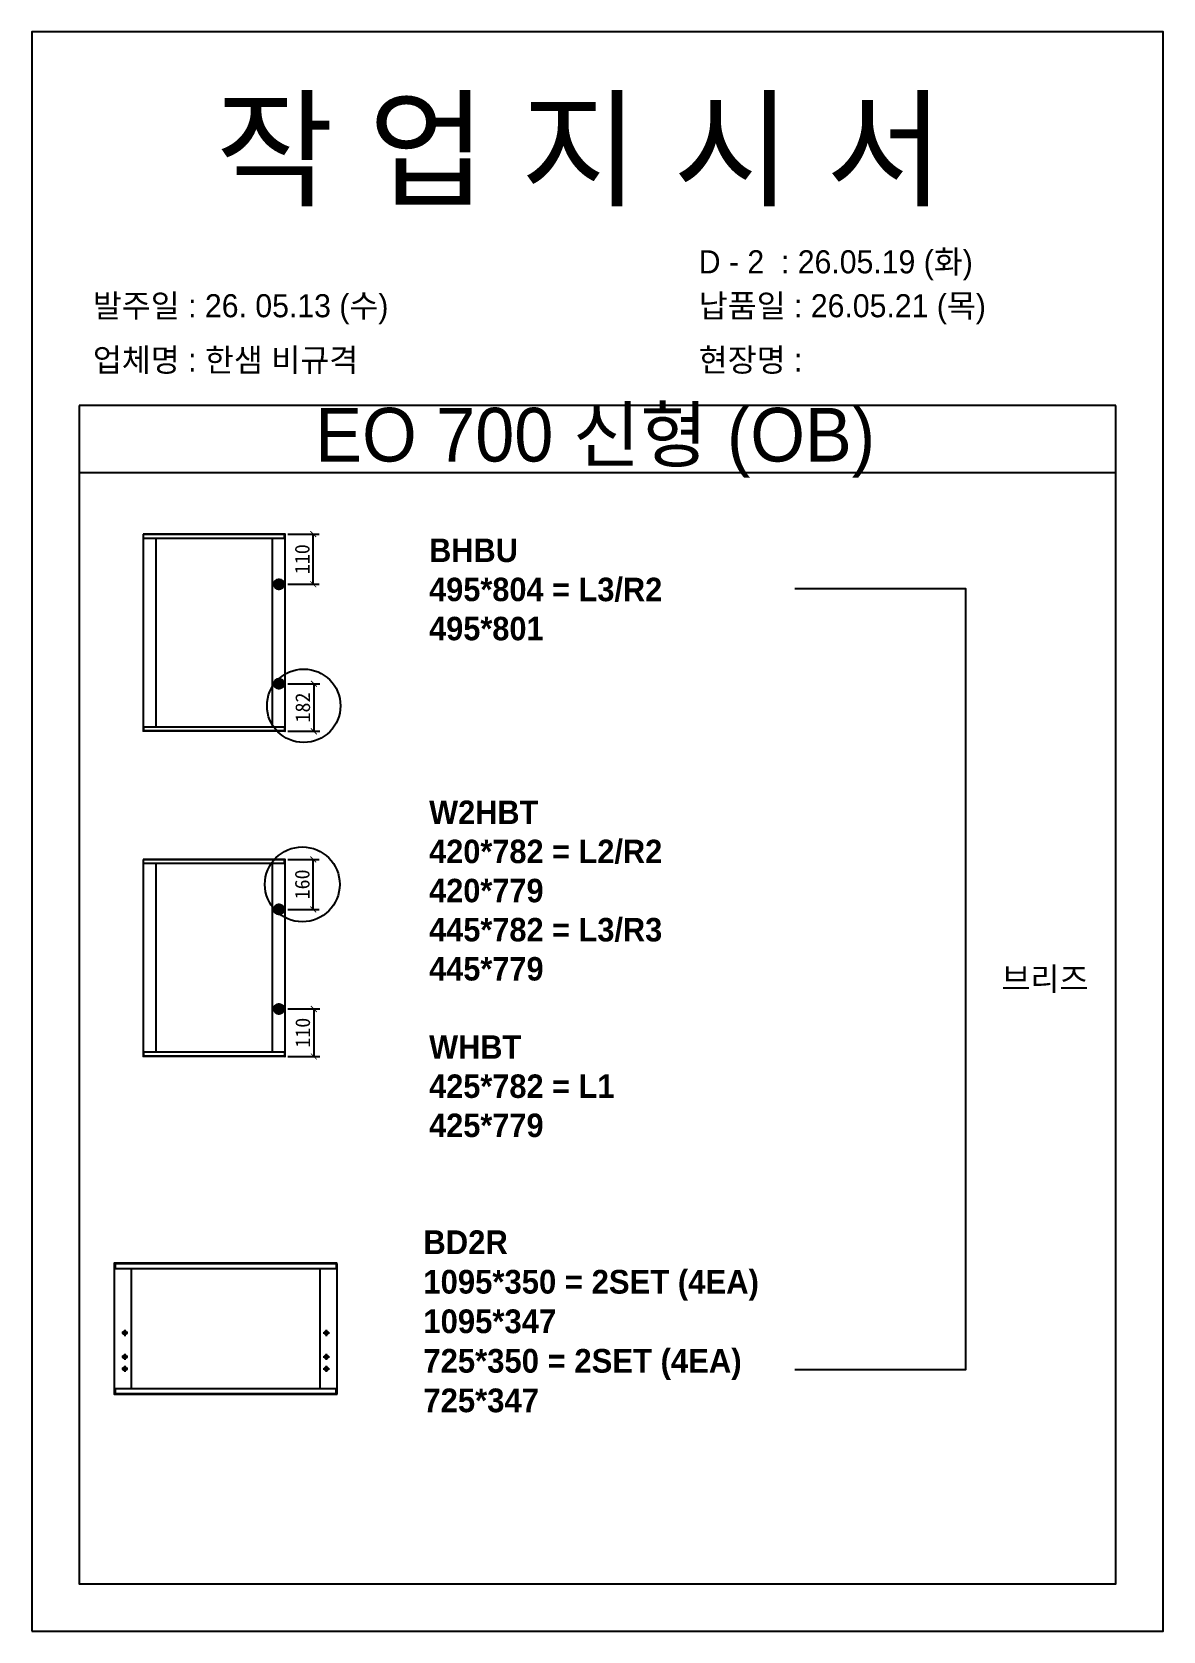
# Model space of a CAD drawing. Header units: millimetres. Extents: x -44117 to 256353, y -2095463 to 65325.
# Drawn here: x 115172 to 117095, y -939119 to -936400 of the extents above; entities that cross this region are included whole.
import ezdxf

# ---------------------------------------------------------------- set-up
doc = ezdxf.new("R2010")
doc.units = ezdxf.units.MM
doc.header["$LTSCALE"] = 10
doc.layers.add('Layer1', color=7, linetype='Continuous', lineweight=70)
doc.styles.add('MtX_Gulim', font='')
doc.styles.get('MtX_Gulim').set_extended_font_data('Gulim', bold=True)
doc.dimstyles.new('ISO-25', dxfattribs={"dimtxt": 2.5, "dimasz": 2.5, "dimexe": 1, "dimexo": 1, "dimtad": 1, "dimtxsty": 'Standard', "dimblk": 'ARCHTICK', "dimcen": 2.5, "dimadec": 0, "dimazin": 0, "dimtfac": 1, "dimtmove": 0, "dimatfit": 3, "dimfxl": 0, "dimarcsym": 0})

msp = doc.modelspace()

# ---------------------------------------------------------------- texts
at = {"linetype": 'Continuous', "style": 'MtX_Gulim'}
msp.add_text('브리즈', height=39.271262, dxfattribs=at).set_placement((116820.34791, -938029.70469))
at = {"attachment_point": 1}
for s, width, gutter_width, heights, insert, char_height in [('{\\fGulim|b0|i0|c129|p50;작 업 지 시 서}', 3786.0728481, 14.30944, [-178.40505], (115484.10572, -936518.7725), 160.2657825), ('\\pt11;{\\fGulim|b0|i0|c129|p50;발주일 : 26. 05.13 (수)}', 3786.0728481, 14.30944, [39.49878], (115275.26283, -936845.51622), 39.2651167), ('{\\fGulim|b0|i0|c129|p50;납품일 : 26.05.21 (목)}', 3786.0728481, 14.30944, [40.16974], (116305.51766, -936845.51622), 39.2651167), ('{\\fGulim|b0|i0|c129|p50;업체명 : 한샘 비규격}', 3786.0728481, 14.30944, [41.34032], (115275.26283, -936937.84783), 39.2651167), ('{\\fGulim|b0|i0|c129|p50;현장명 :}', 3786.0728481, 14.30944, [45.21037], (116305.51766, -936937.84783), 39.2651167), ('{\\fGulim|b0|i0|c129|p50;EO 700 신형 (OB)}', 2155.3243433, 8.14604, [-114.80382], (115653.5525, -937038.90219), 91.2356303), ('{\\f굴림|b1|i0|c129|p50;BHBU\\P495*804 = L3/R2\\P\\C1;495*801}', 12072.7918459, 155.2668, [-177.87027], (115847.1048, -937261.23391), 39.9257485), ('{\\f굴림|b1|i0|c129|p50;W2HBT\\P420*782 = L2/R2\\P\\C1;420*779\\P\\C256;445*782 = L3/R3\\P\\C1;445*779\\P\\C256;\\PWHBT\\P425*782 = L1\\P\\C1;425*779}', 12072.7918459, 155.2668, [-581.40551], (115847.1048, -937706.8621), 39.9257485), ('{\\f굴림|b1|i0|c129|p50;BD2R\\P1095*350 = 2SET (4EA)\\P\\C1;1095*347\\P\\C256;725*350 = 2SET (4EA)\\P\\C1;725*347}', 12198.822037, 156.88766, [-319.75199], (115837.25447, -938437.95045), 40.342541)]:
    msp.add_mtext_dynamic_manual_height_columns(s, width=width, gutter_width=gutter_width, heights=heights, dxfattribs=dict(at, insert=insert, char_height=char_height))
at = {"color": 1, "insert": (116305.51766, -936770.84093), "char_height": 39.2651167, "attachment_point": 1}
msp.add_mtext_dynamic_manual_height_columns('{\\fGulim|b0|i0|c129|p50;D - 2  : 26.05.19 (화)}', width=3786.0728481, gutter_width=14.30944, heights=[37.52862], dxfattribs=at)

# ---------------------------------------------------------------- blocks, each defined once
blk = doc.blocks.new('_ArchTick')
at = {"color": 0, "linetype": 'ByBlock', "const_width": 0.15}
blk.add_lwpolyline([(-0.5, -0.5), (0.5, 0.5)], dxfattribs=at)
blk = doc.blocks.new('*D6358')
at = {"color": 0, "lineweight": -2}
for p, q in [((115606.8, -937253.7), (115660.1, -937253.7)), ((115650.1, -937338.9), (115650.1, -937253.7)), ((115606.8, -937338.9), (115660.1, -937338.9))]:
    blk.add_line(p, q, dxfattribs=at)
at = {"layer": 'Defpoints', "color": 0}
for p in [(115591.8, -937253.7), (115650.1, -937253.7), (115591.8, -937338.9)]:
    blk.add_point(p, dxfattribs=at)
at = {"color": 0, "lineweight": -2, "xscale": 10, "yscale": 10, "zscale": 10}
for p, rotation in [((115650.1, -937253.7), 90), ((115650.1, -937338.9), 270)]:
    blk.add_blockref('_ArchTick', p, dxfattribs=dict(at, rotation=rotation))
at = {"color": 0, "insert": (115631.4, -937296.3), "char_height": 25, "attachment_point": 5, "rotation": 90}
blk.add_mtext('110', dxfattribs=at)
blk = doc.blocks.new('*D6359')
at = {"color": 0, "lineweight": -2}
for p, q in [((115606.8, -937508.2), (115661.1, -937508.2)), ((115651.1, -937508.2), (115651.1, -937589.1)), ((115606.8, -937589.1), (115661.1, -937589.1))]:
    blk.add_line(p, q, dxfattribs=at)
at = {"layer": 'Defpoints', "color": 0}
for p in [(115591.8, -937508.2), (115591.8, -937589.1), (115651.1, -937589.1)]:
    blk.add_point(p, dxfattribs=at)
at = {"color": 0, "lineweight": -2, "xscale": 10, "yscale": 10, "zscale": 10}
for p, rotation in [((115651.1, -937508.2), 90), ((115651.1, -937589.1), 270)]:
    blk.add_blockref('_ArchTick', p, dxfattribs=dict(at, rotation=rotation))
at = {"color": 0, "insert": (115632.3, -937548.6), "char_height": 25, "attachment_point": 5, "rotation": 90}
blk.add_mtext('182', dxfattribs=at)
blk = doc.blocks.new('*D6360')
at = {"color": 0, "lineweight": -2}
for p, q in [((115606.8, -937806.9), (115660.1, -937806.9)), ((115650.1, -937892.1), (115650.1, -937806.9)), ((115606.8, -937892.1), (115660.1, -937892.1))]:
    blk.add_line(p, q, dxfattribs=at)
at = {"layer": 'Defpoints', "color": 0}
for p in [(115591.8, -937806.9), (115650.1, -937806.9), (115591.8, -937892.1)]:
    blk.add_point(p, dxfattribs=at)
at = {"color": 0, "lineweight": -2, "xscale": 10, "yscale": 10, "zscale": 10}
for p, rotation in [((115650.1, -937806.9), 90), ((115650.1, -937892.1), 270)]:
    blk.add_blockref('_ArchTick', p, dxfattribs=dict(at, rotation=rotation))
at = {"color": 0, "insert": (115631.4, -937849.5), "char_height": 25, "attachment_point": 5, "rotation": 90}
blk.add_mtext('160', dxfattribs=at)
blk = doc.blocks.new('*D6361')
at = {"color": 0, "lineweight": -2}
for p, q in [((115606.8, -938061.4), (115661.1, -938061.4)), ((115651.1, -938061.4), (115651.1, -938142.2)), ((115606.8, -938142.2), (115661.1, -938142.2))]:
    blk.add_line(p, q, dxfattribs=at)
at = {"layer": 'Defpoints', "color": 0}
for p in [(115591.8, -938061.4), (115591.8, -938142.2), (115651.1, -938142.2)]:
    blk.add_point(p, dxfattribs=at)
at = {"color": 0, "lineweight": -2, "xscale": 10, "yscale": 10, "zscale": 10}
for p, rotation in [((115651.1, -938061.4), 90), ((115651.1, -938142.2), 270)]:
    blk.add_blockref('_ArchTick', p, dxfattribs=dict(at, rotation=rotation))
at = {"color": 0, "insert": (115632.3, -938101.8), "char_height": 25, "attachment_point": 5, "rotation": 90}
blk.add_mtext('110', dxfattribs=at)

# ---------------------------------------------------------------- dimensions: what is measured, and where the dimension line sits
for base, p1, p2, text, picture, middle in [((115650.14766, -937253.70623), (115591.7583, -937338.86191), (115591.7583, -937253.70623), '110', '*D6358', (115631.39766, -937296.28407)), ((115651.08155, -937589.05289), (115591.7583, -937508.17577), (115591.7583, -937589.05289), '182', '*D6359', (115632.33155, -937548.61433)), ((115650.14766, -937806.89983), (115591.7583, -937892.05552), (115591.7583, -937806.89983), '160', '*D6360', (115631.39766, -937849.47767)), ((115651.08155, -938142.2465), (115591.7583, -938061.36937), (115591.7583, -938142.2465), '110', '*D6361', (115632.33155, -938101.80794))]:
    dim = msp.add_linear_dim(base=base, p1=p1, p2=p2, angle=90, text=text, dimstyle='ISO-25', override={"dimscale": 10, "dimasz": 1, "dimexo": 1.5, "dimtxsty": 'Standard'})
    dim.commit()
    dim.dimension.update_dxf_attribs({"geometry": picture, "text_midpoint": middle})

# ---------------------------------------------------------------- linework, layer by layer
for p, q in [((117014.86533, -937035.06553), (115251.94172, -937035.06553)), ((117014.86533, -937149.54109), (115251.94172, -937149.54109)), ((115360.74005, -937253.94714), (115360.74005, -937588.81198)), ((115602.17779, -937254.38078), (115360.74005, -937254.38078)), ((115602.17779, -937260.93353), (115360.74005, -937260.93353)), ((115601.93688, -937253.70623), (115360.98096, -937253.70623)), ((115382.18104, -937260.45171), (115382.18104, -937581.8256)), ((115580.4959, -937581.8256), (115580.4959, -937260.93353)), ((115600.97324, -937260.93353), (115600.97324, -937253.70623)), ((115602.17779, -937588.81198), (115602.17779, -937253.94714)), ((115602.17779, -937581.8256), (115360.74005, -937581.8256)), ((115602.17779, -937588.37835), (115360.74005, -937588.37835)), ((115601.93688, -937589.05289), (115360.98096, -937589.05289)), ((115361.9446, -937589.05289), (115361.9446, -937581.8256)), ((115600.97324, -937581.8256), (115600.97324, -937589.05289)), ((115360.74005, -937807.14074), (115360.74005, -938142.00558)), ((115602.17779, -937807.57438), (115360.74005, -937807.57438)), ((115601.93688, -937806.89983), (115360.98096, -937806.89983)), ((115600.97324, -937814.12713), (115600.97324, -937806.89983)), ((115602.17779, -938142.00558), (115602.17779, -937807.14074)), ((115602.17779, -937814.12713), (115360.74005, -937814.12713)), ((115382.18104, -937813.64531), (115382.18104, -938135.0192)), ((115580.4959, -938135.0192), (115580.4959, -937814.12713)), ((115602.17779, -938135.0192), (115360.74005, -938135.0192)), ((115602.17779, -938141.57195), (115360.74005, -938141.57195)), ((115601.93688, -938142.2465), (115360.98096, -938142.2465)), ((115361.9446, -938142.2465), (115361.9446, -938135.0192)), ((115600.97324, -938135.0192), (115600.97324, -938142.2465)), ((115311.50774, -938494.2541), (115311.50774, -938716.52493)), ((115690.45084, -938494.8273), (115311.50774, -938494.8273)), ((115690.45084, -938503.48885), (115311.50774, -938503.48885)), ((115690.1324, -938493.93567), (115311.82618, -938493.93567)), ((115313.09994, -938493.93567), (115313.09994, -938503.48885)), ((115340.1673, -938503.48885), (115340.1673, -938707.29018)), ((115661.79128, -938707.29018), (115661.79128, -938503.48885)), ((115688.85864, -938493.93567), (115688.85864, -938503.48885)), ((115690.45084, -938716.52493), (115690.45084, -938494.2541)), ((115334.91305, -938612.39519), (115324.40455, -938612.39519)), ((115329.6588, -938607.14093), (115329.6588, -938617.64944)), ((115667.04553, -938612.39519), (115677.55403, -938612.39519)), ((115672.29978, -938607.14093), (115672.29978, -938617.64944)), ((115329.6588, -938647.9012), (115329.6588, -938658.4097)), ((115672.29978, -938647.9012), (115672.29978, -938658.4097)), ((115334.91305, -938653.15545), (115324.40455, -938653.15545)), ((115334.91305, -938673.53559), (115324.40455, -938673.53559)), ((115329.6588, -938668.28133), (115329.6588, -938678.78984)), ((115667.04553, -938653.15545), (115677.55403, -938653.15545)), ((115667.04553, -938673.53559), (115677.55403, -938673.53559)), ((115672.29978, -938668.28133), (115672.29978, -938678.78984)), ((115690.45084, -938707.29018), (115311.50774, -938707.29018)), ((115690.45084, -938715.95174), (115311.50774, -938715.95174)), ((115311.82618, -938716.84337), (115690.1324, -938716.84337)), ((115313.09994, -938707.29018), (115313.09994, -938716.84337)), ((115688.85864, -938716.84337), (115688.85864, -938707.29018))]:
    msp.add_line(p, q)
msp.add_lwpolyline([(115171.80883, -939119.47116), (117094.99822, -939119.47116), (117094.99822, -936399.53188), (115171.80883, -936399.53188)], close=True)
for points in [[(115251.94172, -937035.06553), (115251.94172, -939039.33827), (117014.86533, -939039.33827), (117014.86533, -937035.06553)], [(116468.83947, -937346.15558), (116758.88195, -937346.15558), (116758.88195, -938675.0054), (116468.83947, -938675.0054)]]:
    msp.add_lwpolyline(points)
at = {"color": 1}
for centre, radius in [((115633.86288, -937545.68851), 62.42636), ((115631.46186, -937849.41677), 63.62687)]:
    msp.add_circle(centre, radius, dxfattribs=at)
for centre in [(115329.6588, -938612.39519), (115672.29978, -938612.39519), (115329.6588, -938653.15545), (115672.29978, -938653.15545), (115329.6588, -938673.53559), (115672.29978, -938673.53559)]:
    msp.add_circle(centre, 3.1844)
for centre, radius, start, end in [((115601.93688, -937253.94714), 0.24091, 0, 90), ((115360.98096, -937588.81198), 0.24091, 180, 270), ((115601.93688, -937588.81198), 0.24091, 270, 0), ((115601.93688, -937807.14074), 0.24091, 0, 90), ((115360.98096, -938142.00559), 0.24091, 180, 270), ((115601.93688, -938142.00559), 0.24091, 270, 0), ((115311.82618, -938494.2541), 0.31844, 90, 180), ((115690.1324, -938494.2541), 0.31844, 0, 90), ((115311.82618, -938716.52493), 0.31844, 180, 270), ((115690.1324, -938716.52493), 0.31844, 270, 0)]:
    msp.add_arc(centre, radius, start, end)
at = {"layer": 'Layer1'}
for p, q in [((115591.7583, -937329.9829), (115591.7583, -937347.74092)), ((115591.7583, -937517.05478), (115591.7583, -937499.29676)), ((115591.7583, -937883.17651), (115591.7583, -937900.93453)), ((115591.7583, -938070.24838), (115591.7583, -938052.49036))]:
    msp.add_line(p, q, dxfattribs=at)
for points in [[(115600.63731, -937338.86191), (115582.87929, -937338.86191)], [(115600.63731, -937508.17577), (115582.87929, -937508.17577)], [(115600.63731, -937892.05552), (115582.87929, -937892.05552)], [(115600.63731, -938061.36937), (115582.87929, -938061.36937)]]:
    msp.add_lwpolyline(points, close=True, dxfattribs=at)
for centre in [(115591.7583, -937338.86191), (115591.7583, -937508.17577), (115591.7583, -937892.05552), (115591.7583, -938061.36937)]:
    msp.add_circle(centre, 5.91934, dxfattribs=at)

msp.set_redraw_order([(e.dxf.handle, doc.entitydb.next_handle()) for e in msp.query("TEXT MTEXT ATTDEF DIMENSION ARC_DIMENSION")])  # texts and dimensions are drawn at this point

doc.saveas('drawing.dxf')
